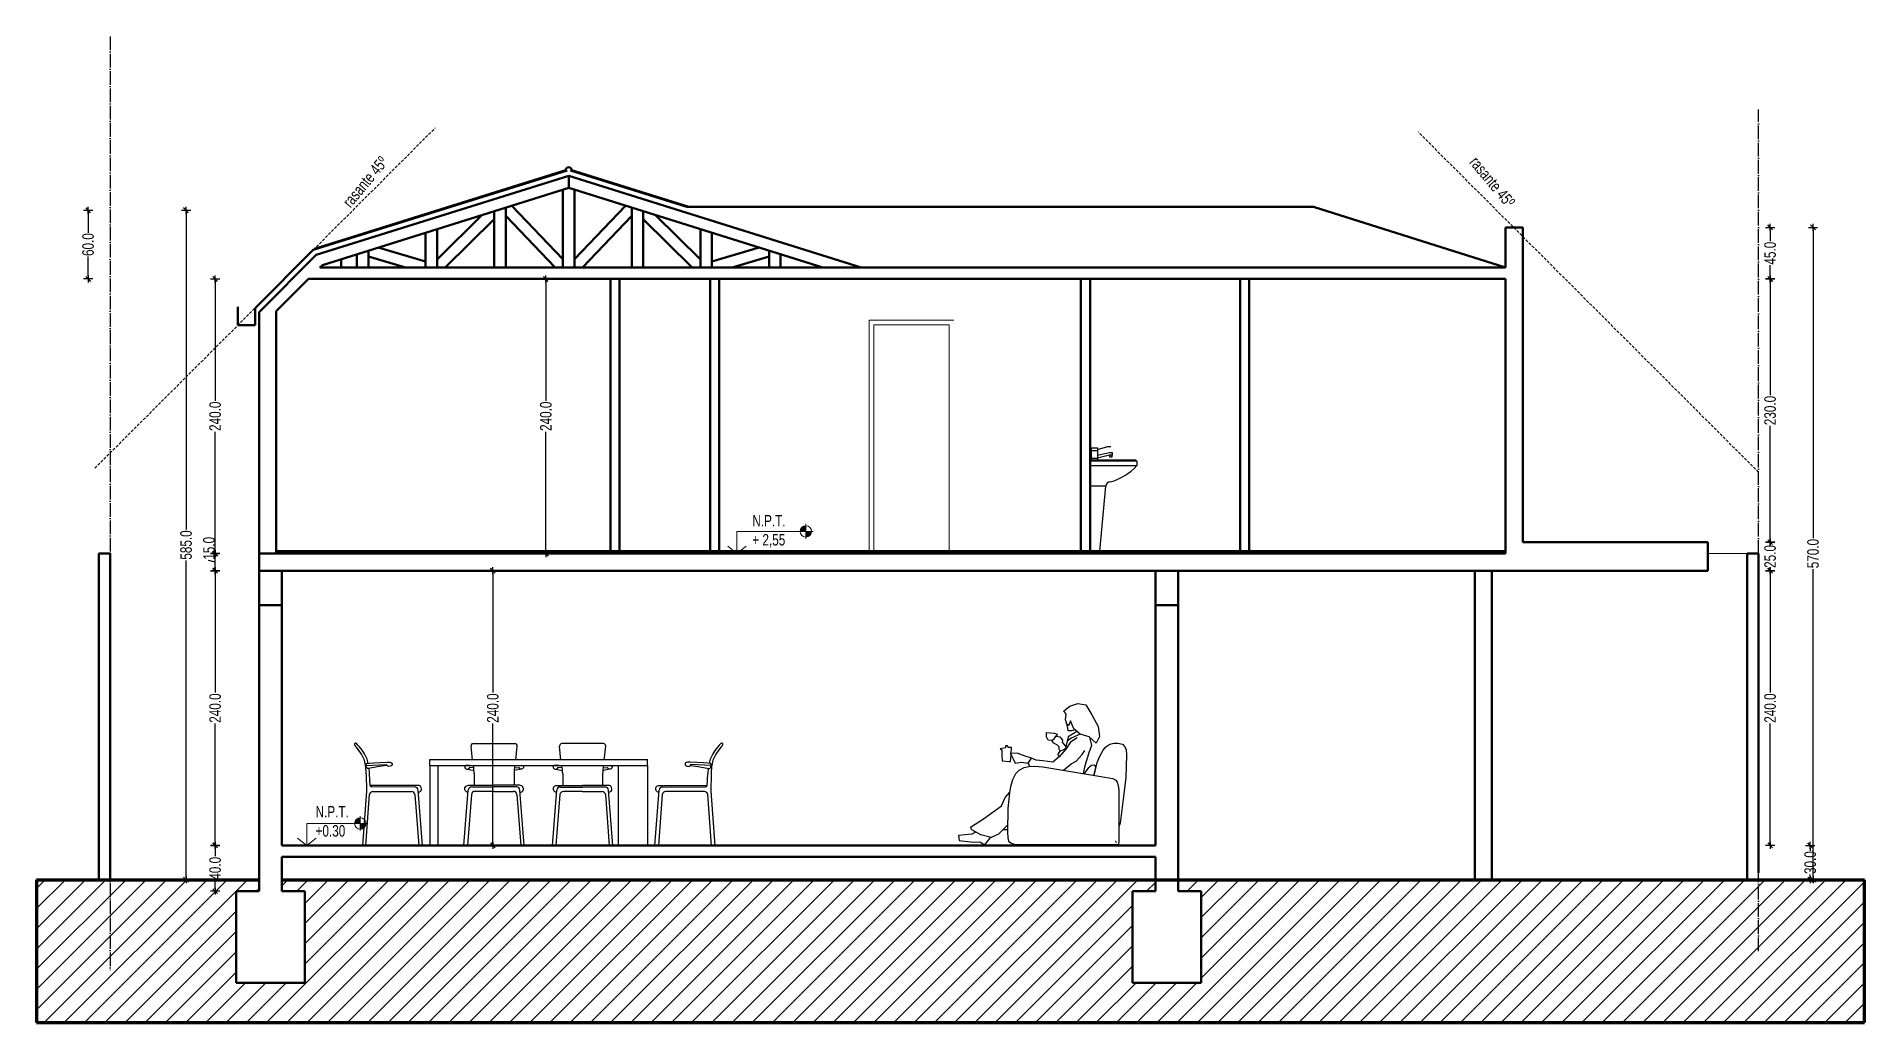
# Model space of a CAD drawing. Header units: centimetres. Extents: x 56177 to 99483, y 493 to 15482.
# Drawn here: x 70326 to 71923, y 5025 to 5886 of the extents above; entities that cross this region are included whole.
import ezdxf

# ---------------------------------------------------------------- set-up
doc = ezdxf.new("R2010")
doc.units = ezdxf.units.CM
doc.header["$MEASUREMENT"] = 0
doc.linetypes.add('ACAD_ISO04W100', pattern=[30, 24, -3, 0, -3])
doc.linetypes.add('HIDDEN', pattern=[0.375, 0.25, -0.125])
for name, color, linetype, lineweight in [('0.1', 253, 'Continuous', 13), ('0.1 COTAS', 52, 'Continuous', 13), ('0.15 PROYECCIONES', 6, 'HIDDEN', 15), ('0.15 TEXTOS', 212, 'Continuous', 20), ('0.5 MUROS', 1, 'Continuous', 50), ('0.8 TERRENO', 5, 'Continuous', 80)]:
    doc.layers.add(name, color=color, linetype=linetype, lineweight=lineweight)
doc.layers.add('0.10 EJES', color=120, linetype='ACAD_ISO04W100')
doc.layers.add('010_BLOQUES', color=250, linetype='Continuous')
doc.layers.add('0.12 MOBILIARIO BLOQUES', color=251, linetype='Continuous', lineweight=13, true_color=0x616161)
doc.layers.add('COLOR_ NARANJO', color=2, linetype='Continuous', true_color=0xffff14)
doc.styles.add('NICOLAS 2', font='swisscl.ttf')
doc.dimstyles.new('NICO CMS PEQUEÑAS', dxfattribs={"dimtxt": 10, "dimasz": 2, "dimexe": 0.18, "dimexo": 0.0625, "dimgap": 0.09, "dimtad": 0, "dimdec": 1, "dimzin": 0, "dimdsep": 46, "dimtxsty": 'NICOLAS 2', "dimblk": 'CRUZ2', "dimcen": 0.09, "dimse1": 1, "dimse2": 1, "dimclrd": 256, "dimclrt": 2, "dimadec": 0, "dimazin": 0, "dimtfac": 1, "dimtdec": 1, "dimtofl": 0, "dimtmove": 1, "dimatfit": 2, "dimldrblk": 'CRUZ2', "dimfxl": 1, "dimtolj": 1, "dimtzin": 0, "dimarcsym": 0})

msp = doc.modelspace()

# ---------------------------------------------------------------- texts
at = {"layer": '0.15 TEXTOS', "char_height": 10, "width": 489.6147, "style": 'NICOLAS 2'}
for insert, attachment_point, rotation in [((70625.76, 5782.54), 3, 50.27618), ((71584.74, 5782.54), 1, 309.72382)]:
    msp.add_mtext('rasante 45º', dxfattribs=dict(at, insert=insert, attachment_point=attachment_point, rotation=rotation))
at = {"layer": '0.15 TEXTOS', "char_height": 10, "width": 489.6147, "attachment_point": 1, "style": 'NICOLAS 2'}
for s, insert in [('N.P.T. \\P+ 2,55', (70951.15, 5468.25)), ('N.P.T. \\P+0.30', (70569.61, 5213.91))]:
    msp.add_mtext(s, dxfattribs=dict(at, insert=insert))

# ---------------------------------------------------------------- blocks, each defined once
blk = doc.blocks.new('CRUZ2')
at = {"layer": 'COLOR_ NARANJO', "color": 8}
for p, q in [((-1.5, 0), (1.5, 0)), ((0, 2), (0, -2))]:
    blk.add_line(p, q, dxfattribs=at)
at = {"layer": 'COLOR_ NARANJO', "color": 4}
blk.add_lwpolyline([(-1.06, -1.06), (0, 0), (1.06, 1.06)], dxfattribs=at)
blk = doc.blocks.new('*D226')
at = {"layer": '0.1 COTAS', "lineweight": -2, "transparency": 16777216}
for p, q in [((70481.9, 5177.5), (70481.9, 5170)), ((70481.9, 5141.5), (70481.9, 5149))]:
    blk.add_line(p, q, dxfattribs=at)
at = {"layer": 'Defpoints', "color": 0, "transparency": 16777216}
for p in [(70481.9, 5179.5), (70535.3, 5179.5), (70520.3, 5139.5)]:
    blk.add_point(p, dxfattribs=at)
at = {"layer": '0.1 COTAS', "lineweight": -2, "transparency": 16777216, "xscale": 2, "yscale": 2, "zscale": 2}
for p, rotation in [((70481.9, 5179.5), 90), ((70481.9, 5139.5), 270)]:
    blk.add_blockref('CRUZ2', p, dxfattribs=dict(at, rotation=rotation))
at = {"layer": '0.1 COTAS', "color": 2, "transparency": 16777216, "insert": (70481.9, 5159.5), "char_height": 10, "attachment_point": 5, "rotation": 90, "style": 'NICOLAS 2'}
blk.add_mtext('\\A1;40.0', dxfattribs=at)
blk = doc.blocks.new('*D227')
at = {"layer": '0.1 COTAS', "lineweight": -2, "transparency": 16777216}
for p, q in [((70481.9, 5417.5), (70481.9, 5313)), ((70481.9, 5181.5), (70481.9, 5286))]:
    blk.add_line(p, q, dxfattribs=at)
at = {"layer": 'Defpoints', "color": 0, "transparency": 16777216}
for p in [(70481.9, 5419.5), (70535.3, 5419.5), (70535.3, 5179.5)]:
    blk.add_point(p, dxfattribs=at)
at = {"layer": '0.1 COTAS', "lineweight": -2, "transparency": 16777216, "xscale": 2, "yscale": 2, "zscale": 2}
for p, rotation in [((70481.9, 5419.5), 90), ((70481.9, 5179.5), 270)]:
    blk.add_blockref('CRUZ2', p, dxfattribs=dict(at, rotation=rotation))
at = {"layer": '0.1 COTAS', "color": 2, "transparency": 16777216, "insert": (70481.9, 5299.5), "char_height": 10, "attachment_point": 5, "rotation": 90, "style": 'NICOLAS 2'}
blk.add_mtext('\\A1;240.0', dxfattribs=at)
blk = doc.blocks.new('*D228')
at = {"layer": '0.1 COTAS', "lineweight": -2, "transparency": 16777216}
for p, q in [((70481.9, 5421.5), (70481.9, 5432.5)), ((70476.5, 5428.6), (70476.5, 5428.8)), ((70481.9, 5427), (70476.5, 5428.6))]:
    blk.add_line(p, q, dxfattribs=at)
at = {"layer": 'Defpoints', "color": 0, "transparency": 16777216}
for p in [(70481.9, 5434.5), (70520.3, 5434.5), (70535.3, 5419.5)]:
    blk.add_point(p, dxfattribs=at)
at = {"layer": '0.1 COTAS', "lineweight": -2, "transparency": 16777216, "xscale": 2, "yscale": 2, "zscale": 2}
for p, rotation in [((70481.9, 5434.5), 90), ((70481.9, 5419.5), 270)]:
    blk.add_blockref('CRUZ2', p, dxfattribs=dict(at, rotation=rotation))
at = {"layer": '0.1 COTAS', "color": 2, "transparency": 16777216, "insert": (70476.5, 5439.1), "char_height": 10, "attachment_point": 5, "rotation": 90, "style": 'NICOLAS 2'}
blk.add_mtext('\\A1;15.0', dxfattribs=at)
blk = doc.blocks.new('*D229')
at = {"layer": '0.1 COTAS', "lineweight": -2, "transparency": 16777216}
for p, q in [((70481.9, 5672.5), (70481.9, 5568)), ((70481.9, 5436.5), (70481.9, 5541))]:
    blk.add_line(p, q, dxfattribs=at)
at = {"layer": 'Defpoints', "color": 0, "transparency": 16777216}
for p in [(70481.9, 5674.5), (70646.3, 5674.5), (70520.3, 5434.5)]:
    blk.add_point(p, dxfattribs=at)
at = {"layer": '0.1 COTAS', "lineweight": -2, "transparency": 16777216, "xscale": 2, "yscale": 2, "zscale": 2}
for p, rotation in [((70481.9, 5674.5), 90), ((70481.9, 5434.5), 270)]:
    blk.add_blockref('CRUZ2', p, dxfattribs=dict(at, rotation=rotation))
at = {"layer": '0.1 COTAS', "color": 2, "transparency": 16777216, "insert": (70481.9, 5554.5), "char_height": 10, "attachment_point": 5, "rotation": 90, "style": 'NICOLAS 2'}
blk.add_mtext('\\A1;240.0', dxfattribs=at)
blk = doc.blocks.new('*D230')
at = {"layer": '0.1 COTAS', "lineweight": -2, "transparency": 16777216}
for p, q in [((70370.9, 5732.5), (70370.9, 5714.9)), ((70370.9, 5676.5), (70370.9, 5694.1))]:
    blk.add_line(p, q, dxfattribs=at)
at = {"layer": 'Defpoints', "color": 0, "transparency": 16777216}
for p in [(70370.9, 5734.5), (70520.3, 5734.5), (70646.3, 5674.5)]:
    blk.add_point(p, dxfattribs=at)
at = {"layer": '0.1 COTAS', "lineweight": -2, "transparency": 16777216, "xscale": 2, "yscale": 2, "zscale": 2}
for p, rotation in [((70370.9, 5734.5), 90), ((70370.9, 5674.5), 270)]:
    blk.add_blockref('CRUZ2', p, dxfattribs=dict(at, rotation=rotation))
at = {"layer": '0.1 COTAS', "color": 2, "transparency": 16777216, "insert": (70370.9, 5704.5), "char_height": 10, "attachment_point": 5, "rotation": 90, "style": 'NICOLAS 2'}
blk.add_mtext('\\A1;60.0', dxfattribs=at)
blk = doc.blocks.new('*D231')
at = {"layer": '0.1 COTAS', "lineweight": -2, "transparency": 16777216}
for p, q in [((70456.5, 5732.5), (70456.5, 5455.5)), ((70456.5, 5151.5), (70456.5, 5428.5))]:
    blk.add_line(p, q, dxfattribs=at)
at = {"layer": 'Defpoints', "color": 0, "transparency": 16777216}
for p in [(70631.3, 5734.5), (70456.5, 5149.5), (70520.3, 5149.5)]:
    blk.add_point(p, dxfattribs=at)
at = {"layer": '0.1 COTAS', "lineweight": -2, "transparency": 16777216, "xscale": 2, "yscale": 2, "zscale": 2}
for p, rotation in [((70456.5, 5734.5), 90), ((70456.5, 5149.5), 270)]:
    blk.add_blockref('CRUZ2', p, dxfattribs=dict(at, rotation=rotation))
at = {"layer": '0.1 COTAS', "color": 2, "transparency": 16777216, "insert": (70456.5, 5442), "char_height": 10, "attachment_point": 5, "rotation": 90, "style": 'NICOLAS 2'}
blk.add_mtext('\\A1;585.0', dxfattribs=at)
blk = doc.blocks.new('*D232')
at = {"layer": '0.1 COTAS', "lineweight": -2, "transparency": 16777216}
for p, q in [((71875.3, 5177.5), (71875.3, 5174.9)), ((71875.3, 5151.5), (71875.3, 5154.1))]:
    blk.add_line(p, q, dxfattribs=at)
at = {"layer": 'Defpoints', "color": 0, "transparency": 16777216}
for p in [(71323.3, 5179.5), (71875.3, 5179.5), (71597.3, 5149.5)]:
    blk.add_point(p, dxfattribs=at)
at = {"layer": '0.1 COTAS', "lineweight": -2, "transparency": 16777216, "xscale": 2, "yscale": 2, "zscale": 2}
for p, rotation in [((71875.3, 5179.5), 90), ((71875.3, 5149.5), 270)]:
    blk.add_blockref('CRUZ2', p, dxfattribs=dict(at, rotation=rotation))
at = {"layer": '0.1 COTAS', "color": 2, "transparency": 16777216, "insert": (71875.3, 5164.5), "char_height": 10, "attachment_point": 5, "rotation": 90, "style": 'NICOLAS 2'}
blk.add_mtext('\\A1;30.0', dxfattribs=at)
blk = doc.blocks.new('*D233')
at = {"layer": '0.1 COTAS', "lineweight": -2, "transparency": 16777216}
for p, q in [((71840.3, 5417.5), (71840.3, 5313)), ((71840.3, 5181.5), (71840.3, 5286))]:
    blk.add_line(p, q, dxfattribs=at)
at = {"layer": 'Defpoints', "color": 0, "transparency": 16777216}
for p in [(71562.3, 5419.5), (71840.3, 5419.5), (71323.3, 5179.5)]:
    blk.add_point(p, dxfattribs=at)
at = {"layer": '0.1 COTAS', "lineweight": -2, "transparency": 16777216, "xscale": 2, "yscale": 2, "zscale": 2}
for p, rotation in [((71840.3, 5419.5), 90), ((71840.3, 5179.5), 270)]:
    blk.add_blockref('CRUZ2', p, dxfattribs=dict(at, rotation=rotation))
at = {"layer": '0.1 COTAS', "color": 2, "transparency": 16777216, "insert": (71840.3, 5299.5), "char_height": 10, "attachment_point": 5, "rotation": 90, "style": 'NICOLAS 2'}
blk.add_mtext('\\A1;240.0', dxfattribs=at)
blk = doc.blocks.new('*D234')
at = {"layer": '0.1 COTAS', "lineweight": -2, "transparency": 16777216}
for p, q in [((71840.3, 5442.5), (71840.3, 5442.4)), ((71840.3, 5421.5), (71840.3, 5421.6))]:
    blk.add_line(p, q, dxfattribs=at)
at = {"layer": 'Defpoints', "color": 0, "transparency": 16777216}
for p in [(71771, 5444.5), (71840.3, 5444.5), (71562.3, 5419.5)]:
    blk.add_point(p, dxfattribs=at)
at = {"layer": '0.1 COTAS', "lineweight": -2, "transparency": 16777216, "xscale": 2, "yscale": 2, "zscale": 2}
for p, rotation in [((71840.3, 5444.5), 90), ((71840.3, 5419.5), 270)]:
    blk.add_blockref('CRUZ2', p, dxfattribs=dict(at, rotation=rotation))
at = {"layer": '0.1 COTAS', "color": 2, "transparency": 16777216, "insert": (71840.3, 5432), "char_height": 10, "attachment_point": 5, "rotation": 90, "style": 'NICOLAS 2'}
blk.add_mtext('\\A1;25.0', dxfattribs=at)
blk = doc.blocks.new('*D235')
at = {"layer": '0.1 COTAS', "lineweight": -2, "transparency": 16777216}
for p, q in [((71840.3, 5672.5), (71840.3, 5573)), ((71840.3, 5446.5), (71840.3, 5546))]:
    blk.add_line(p, q, dxfattribs=at)
at = {"layer": 'Defpoints', "color": 0, "transparency": 16777216}
for p in [(71624.3, 5674.5), (71840.3, 5674.5), (71771, 5444.5)]:
    blk.add_point(p, dxfattribs=at)
at = {"layer": '0.1 COTAS', "lineweight": -2, "transparency": 16777216, "xscale": 2, "yscale": 2, "zscale": 2}
for p, rotation in [((71840.3, 5674.5), 90), ((71840.3, 5444.5), 270)]:
    blk.add_blockref('CRUZ2', p, dxfattribs=dict(at, rotation=rotation))
at = {"layer": '0.1 COTAS', "color": 2, "transparency": 16777216, "insert": (71840.3, 5559.5), "char_height": 10, "attachment_point": 5, "rotation": 90, "style": 'NICOLAS 2'}
blk.add_mtext('\\A1;230.0', dxfattribs=at)
blk = doc.blocks.new('*D236')
at = {"layer": '0.1 COTAS', "lineweight": -2, "transparency": 16777216}
for p, q in [((71840.3, 5717.5), (71840.3, 5707.5)), ((71840.3, 5676.5), (71840.3, 5686.5))]:
    blk.add_line(p, q, dxfattribs=at)
at = {"layer": 'Defpoints', "color": 0, "transparency": 16777216}
for p in [(71624.3, 5719.5), (71840.3, 5719.5), (71624.3, 5674.5)]:
    blk.add_point(p, dxfattribs=at)
at = {"layer": '0.1 COTAS', "lineweight": -2, "transparency": 16777216, "xscale": 2, "yscale": 2, "zscale": 2}
for p, rotation in [((71840.3, 5719.5), 90), ((71840.3, 5674.5), 270)]:
    blk.add_blockref('CRUZ2', p, dxfattribs=dict(at, rotation=rotation))
at = {"layer": '0.1 COTAS', "color": 2, "transparency": 16777216, "insert": (71840.3, 5697), "char_height": 10, "attachment_point": 5, "rotation": 90, "style": 'NICOLAS 2'}
blk.add_mtext('\\A1;45.0', dxfattribs=at)
blk = doc.blocks.new('*D237')
at = {"layer": '0.1 COTAS', "lineweight": -2, "transparency": 16777216}
for p, q in [((71877.8, 5717.5), (71877.8, 5448)), ((71877.8, 5151.5), (71877.8, 5421))]:
    blk.add_line(p, q, dxfattribs=at)
at = {"layer": 'Defpoints', "color": 0, "transparency": 16777216}
for p in [(71639.3, 5719.5), (71877.8, 5719.5), (71820.3, 5149.5)]:
    blk.add_point(p, dxfattribs=at)
at = {"layer": '0.1 COTAS', "lineweight": -2, "transparency": 16777216, "xscale": 2, "yscale": 2, "zscale": 2}
for p, rotation in [((71877.8, 5719.5), 90), ((71877.8, 5149.5), 270)]:
    blk.add_blockref('CRUZ2', p, dxfattribs=dict(at, rotation=rotation))
at = {"layer": '0.1 COTAS', "color": 2, "transparency": 16777216, "insert": (71877.8, 5434.5), "char_height": 10, "attachment_point": 5, "rotation": 90, "style": 'NICOLAS 2'}
blk.add_mtext('\\A1;570.0', dxfattribs=at)
blk = doc.blocks.new('*D238')
at = {"layer": '0.1 COTAS', "lineweight": -2, "transparency": 16777216}
for p, q in [((70724.5, 5417.5), (70724.5, 5313)), ((70724.5, 5181.5), (70724.5, 5286))]:
    blk.add_line(p, q, dxfattribs=at)
at = {"layer": 'Defpoints', "color": 0, "transparency": 16777216}
for p in [(70561.9, 5419.5), (70724.5, 5419.5), (70561.9, 5179.5)]:
    blk.add_point(p, dxfattribs=at)
at = {"layer": '0.1 COTAS', "lineweight": -2, "transparency": 16777216, "xscale": 2, "yscale": 2, "zscale": 2}
for p, rotation in [((70724.5, 5419.5), 90), ((70724.5, 5179.5), 270)]:
    blk.add_blockref('CRUZ2', p, dxfattribs=dict(at, rotation=rotation))
at = {"layer": '0.1 COTAS', "color": 2, "transparency": 16777216, "insert": (70724.5, 5299.5), "char_height": 10, "attachment_point": 5, "rotation": 90, "style": 'NICOLAS 2'}
blk.add_mtext('\\A1;240.0', dxfattribs=at)
blk = doc.blocks.new('*D239')
at = {"layer": '0.1 COTAS', "lineweight": -2, "transparency": 16777216}
for p, q in [((70770.8, 5672.5), (70770.8, 5568)), ((70770.8, 5436.5), (70770.8, 5541))]:
    blk.add_line(p, q, dxfattribs=at)
at = {"layer": 'Defpoints', "color": 0, "transparency": 16777216}
for p in [(70770.8, 5674.5), (70770.8, 5674.5), (70770.8, 5434.5)]:
    blk.add_point(p, dxfattribs=at)
at = {"layer": '0.1 COTAS', "lineweight": -2, "transparency": 16777216, "xscale": 2, "yscale": 2, "zscale": 2}
for p, rotation in [((70770.8, 5674.5), 90), ((70770.8, 5434.5), 270)]:
    blk.add_blockref('CRUZ2', p, dxfattribs=dict(at, rotation=rotation))
at = {"layer": '0.1 COTAS', "color": 2, "transparency": 16777216, "insert": (70770.8, 5554.5), "char_height": 10, "attachment_point": 5, "rotation": 90, "style": 'NICOLAS 2'}
blk.add_mtext('\\A1;240.0', dxfattribs=at)
blk = doc.blocks.new('A$C5BFF514F')
at = {"layer": '010_BLOQUES'}
for p, q in [((-6.568, -0.604), (-6.516, -0.604)), ((-6.568, -0.694), (-6.568, -0.604)), ((-6.516, -0.63), (-6.568, -0.63)), ((-6.516, -0.617), (-6.426, -0.591)), ((-6.516, -0.604), (-6.516, -0.694)), ((-6.426, -0.591), (-6.4, -0.591)), ((-6.581, -0.707), (-6.186, -0.707)), ((-6.581, -1.507), (-6.581, -0.707)), ((-6.173, -0.72), (-6.581, -0.72)), ((-6.173, -0.759), (-6.581, -0.759)), ((-6.568, -0.694), (-6.516, -0.694)), ((-6.568, -0.707), (-6.568, -0.694)), ((-6.516, -0.668), (-6.413, -0.643)), ((-6.413, -0.668), (-6.516, -0.694)), ((-6.516, -0.694), (-6.516, -0.707)), ((-6.413, -0.643), (-6.387, -0.643)), ((-6.387, -0.668), (-6.413, -0.668)), ((-6.413, -0.668), (-6.413, -0.681)), ((-6.413, -0.681), (-6.387, -0.681)), ((-6.387, -0.643), (-6.387, -0.668)), ((-6.387, -0.681), (-6.387, -0.668)), ((-6.186, -0.707), (-6.173, -0.72)), ((-6.173, -0.72), (-6.173, -0.759)), ((-6.444, -0.939), (-6.581, -0.939)), ((-6.496, -1.507), (-6.444, -0.939)), ((-6.581, -1.507), (-6.496, -1.507))]:
    blk.add_line(p, q, dxfattribs=at)
for centre, radius, start, end in [((-6.532, -0.432), 0.485, 285.1328, 317.7263), ((-6.406, -0.939), 0.0387, 90, 180)]:
    blk.add_arc(centre, radius, start, end, dxfattribs=at)
blk = doc.blocks.new('LATO')
at = {"linetype": 'Continuous', "flags": 128}
for points in [[(25.8, 61), (28.3, 72.4), (30.5, 78), (33.5, 83.2), (35.9, 86.2), (39.4, 88.4), (42.8, 89.4), (46.3, 89.4), (50.5, 88.5), (52.3, 86.5), (53.5, 83.7), (54, 78.8), (53.3, 59.2), (51.2, 42.6), (48.5, 19.4), (47.3, 16.2)], [(25.3, 61.1), (27, 67.7), (26.8, 69.1), (25.6, 70.1), (23.3, 69.7), (20.4, 67.6), (18.3, 64.7), (16.9, 62.5)], [(45, 3.4), (44.3, 3.4), (44.3, 2.9), (44.3, 2.9), (44.2, 2.7)], [(45.1, 2.7), (45.1, 2.7), (45, 2.5)]]:
    blk.add_lwpolyline(points, dxfattribs=at)
blk.add_lwpolyline([(45.3, 0.5), (-29.9, 0.5), (-38.8, 0.6), (-44, 0.8), (-46.4, 1.5), (-48, 2.5), (-48.9, 3.8), (-49.4, 6.7), (-49.6, 11.4), (-49.4, 32.2), (-48, 45.8), (-47, 51.5), (-45.4, 57.5), (-42.7, 62.7), (-39.8, 65.6), (-35.5, 67.9), (-31.4, 68.9), (-26.6, 69.1), (-19.3, 68.6), (42.1, 58.3), (44.6, 57), (45.8, 55.3), (46.6, 52.3), (47.3, 48.3), (47.3, 2.5), (47, 1.3), (46.3, 0.6)], close=True, dxfattribs=at)
blk = doc.blocks.new('5-canapé-profil')
at = {"linetype": 'Continuous'}
blk.add_blockref('LATO', (-54.3, -0.5), dxfattribs=at)

# ---------------------------------------------------------------- dimensions: what is measured, and where the dimension line sits
at = {"layer": '0.1 COTAS'}
for base, p1, p2, picture, middle in [((70370.89, 5734.49), (70646.25, 5674.49), (70520.25, 5734.49), '*D230', (70370.89, 5704.49)), ((70456.45, 5149.49), (70631.25, 5734.49), (70520.25, 5149.49), '*D231', (70456.45, 5441.99)), ((71840.34, 5719.49), (71624.25, 5674.49), (71624.25, 5719.49), '*D236', (71840.34, 5696.99)), ((71877.83, 5719.49), (71820.25, 5149.49), (71639.25, 5719.49), '*D237', (71877.83, 5434.49)), ((70481.89, 5674.49), (70520.25, 5434.49), (70646.25, 5674.49), '*D229', (70481.89, 5554.49)), ((70770.79, 5674.49), (70770.79, 5434.49), (70770.79, 5674.49), '*D239', (70770.79, 5554.49)), ((71840.34, 5674.49), (71770.97, 5444.49), (71624.25, 5674.49), '*D235', (71840.34, 5559.49)), ((70481.89, 5434.49), (70535.25, 5419.49), (70520.25, 5434.49), '*D228', (70476.45, 5428.89)), ((71840.34, 5444.49), (71562.25, 5419.49), (71770.97, 5444.49), '*D234', (71840.34, 5431.99)), ((70481.89, 5419.49), (70535.25, 5179.49), (70535.25, 5419.49), '*D227', (70481.89, 5299.49)), ((70724.54, 5419.49), (70561.89, 5179.49), (70561.89, 5419.49), '*D238', (70724.54, 5299.49)), ((71840.34, 5419.49), (71323.25, 5179.49), (71562.25, 5419.49), '*D233', (71840.34, 5299.49)), ((70481.89, 5179.49), (70520.25, 5139.49), (70535.25, 5179.49), '*D226', (70481.89, 5159.49)), ((71875.34, 5179.49), (71597.25, 5149.49), (71323.25, 5179.49), '*D232', (71875.34, 5164.49))]:
    dim = msp.add_linear_dim(base=base, p1=p1, p2=p2, angle=90, dimstyle='NICO CMS PEQUEÑAS', dxfattribs=at)
    dim.commit()
    dim.dimension.update_dxf_attribs({"geometry": picture, "text_midpoint": middle})

# ---------------------------------------------------------------- hatches: boundary and pattern name
at = {"layer": '0.1'}
h = msp.add_hatch(dxfattribs=at)
h.set_pattern_fill('ANSI31', color=256, scale=100, style=0)
h.set_pattern_definition([(45, (2127.633, -4e-12), (-8.8388348, 8.8388348), [])])
h.paths.add_polyline_path([(70540.25, 5149.49), (70540.25, 5139.49), (70560.25, 5139.49), (70560.25, 5059.49), (70500.25, 5059.49), (70500.25, 5139.49), (70520.25, 5139.49), (70520.25, 5149.49), (70325.87, 5149.49), (70325.87, 5024.8), (71922.69, 5024.8), (71922.69, 5149.49), (71323.25, 5149.49), (71323.25, 5139.49), (71343.25, 5139.49), (71343.25, 5059.49), (71283.25, 5059.49), (71283.25, 5139.49), (71303.25, 5139.49), (71303.25, 5149.49)])
h.paths.add_polyline_path([(70492.45, 5146.07), (70492.45, 5173.01), (70471.36, 5173.01), (70471.36, 5146.07)], flags=9)
at = {"layer": '0.15 TEXTOS'}
h = msp.add_hatch(color=256, dxfattribs=at)
h.paths.add_polyline_path([(70997.93, 5453.89), (70992.93, 5453.89, -0.4142136), (70997.93, 5458.89)])
h.paths.add_polyline_path([(70997.93, 5448.89), (70997.93, 5453.89), (71002.93, 5453.89, -0.4142136)])
h = msp.add_hatch(color=256, dxfattribs=at)
h.paths.add_polyline_path([(70608.67, 5198.66), (70603.67, 5198.66, -0.4142136), (70608.67, 5203.66)])
h.paths.add_polyline_path([(70608.67, 5193.66), (70608.67, 5198.66), (70613.67, 5198.66, -0.4142136)])

# ---------------------------------------------------------------- linework, layer by layer
for p, q in [((70669.49, 5249.43), (70669.49, 5254.43)), ((70669.49, 5254.43), (70859.49, 5254.43)), ((70706.65, 5253.93), (70705.44, 5266.3)), ((70707.43, 5268.5), (70743.72, 5268.5)), ((70744.5, 5253.93), (70745.71, 5266.3)), ((70784, 5253.87), (70782.79, 5266.25)), ((70821.07, 5268.44), (70784.78, 5268.44)), ((70821.85, 5253.87), (70823.06, 5266.25)), ((70859.49, 5249.43), (70859.49, 5254.43)), ((70613.82, 5249.43), (70631.42, 5250.14)), ((70613.82, 5242.09), (70613.97, 5226.98)), ((70617.41, 5231.97), (70616.82, 5242.12)), ((70631.42, 5250.14), (70632.03, 5249.31)), ((70669.49, 5249.43), (70859.49, 5249.43)), ((70669.49, 5249.43), (70669.49, 5179.43)), ((70676.49, 5249.43), (70676.49, 5179.43)), ((70699.92, 5248.46), (70699.86, 5247.78)), ((70699.86, 5247.78), (70700.17, 5246.96)), ((70700.19, 5248.93), (70699.92, 5248.46)), ((70700.17, 5246.96), (70700.78, 5246.44)), ((70700.93, 5249.42), (70700.19, 5248.93)), ((70700.78, 5246.44), (70701.59, 5246.17)), ((70701.85, 5249.62), (70700.93, 5249.42)), ((70701.59, 5246.17), (70701.64, 5246.07)), ((70701.64, 5246.07), (70702.38, 5246.11)), ((70707.09, 5249.03), (70701.85, 5249.62)), ((70702.04, 5246.12), (70706.98, 5245.11)), ((70702.38, 5246.11), (70702.75, 5246.2)), ((70702.75, 5246.2), (70703.09, 5246.54)), ((70703.09, 5246.54), (70703.4, 5246.81)), ((70704.01, 5247.64), (70703.4, 5246.81)), ((70707.8, 5247.37), (70704.01, 5247.64)), ((70706.98, 5245.11), (70708.02, 5244.93)), ((70707.59, 5249), (70707.09, 5249.03)), ((70708.13, 5242.25), (70708.13, 5232.03)), ((70743.03, 5242.25), (70743.03, 5232.03)), ((70749.12, 5246.12), (70743.13, 5244.89)), ((70743.35, 5247.37), (70747.15, 5247.64)), ((70743.56, 5248.98), (70749.3, 5249.62)), ((70747.15, 5247.64), (70747.76, 5246.81)), ((70748.07, 5246.54), (70747.76, 5246.81)), ((70748.4, 5246.2), (70748.07, 5246.54)), ((70748.77, 5246.11), (70748.4, 5246.2)), ((70749.52, 5246.07), (70748.77, 5246.11)), ((70749.3, 5249.62), (70750.23, 5249.42)), ((70749.57, 5246.17), (70749.52, 5246.07)), ((70750.38, 5246.44), (70749.57, 5246.17)), ((70750.23, 5249.42), (70750.96, 5248.93)), ((70750.99, 5246.96), (70750.38, 5246.44)), ((70750.96, 5248.93), (70751.24, 5248.46)), ((70751.29, 5247.78), (70750.99, 5246.96)), ((70751.24, 5248.46), (70751.29, 5247.78)), ((70777.26, 5248.4), (70777.21, 5247.72)), ((70777.21, 5247.72), (70777.52, 5246.9)), ((70777.54, 5248.87), (70777.26, 5248.4)), ((70777.52, 5246.9), (70778.13, 5246.38)), ((70778.27, 5249.36), (70777.54, 5248.87)), ((70778.13, 5246.38), (70778.93, 5246.11)), ((70779.2, 5249.56), (70778.27, 5249.36)), ((70778.93, 5246.11), (70778.98, 5246.01)), ((70778.98, 5246.01), (70779.73, 5246.06)), ((70784.94, 5248.92), (70779.2, 5249.56)), ((70779.39, 5246.06), (70785.37, 5244.83)), ((70779.73, 5246.06), (70780.1, 5246.14)), ((70780.1, 5246.14), (70780.44, 5246.48)), ((70780.44, 5246.48), (70780.75, 5246.75)), ((70781.36, 5247.59), (70780.75, 5246.75)), ((70785.15, 5247.31), (70781.36, 5247.59)), ((70785.48, 5242.19), (70785.48, 5231.97)), ((70820.37, 5242.19), (70820.37, 5231.97)), ((70821.53, 5245.05), (70820.48, 5244.87)), ((70820.7, 5247.31), (70824.49, 5247.59)), ((70820.91, 5248.95), (70821.41, 5248.98)), ((70821.41, 5248.98), (70826.65, 5249.56)), ((70826.46, 5246.06), (70821.53, 5245.05)), ((70824.49, 5247.59), (70825.1, 5246.75)), ((70825.41, 5246.48), (70825.1, 5246.75)), ((70825.75, 5246.14), (70825.41, 5246.48)), ((70826.12, 5246.06), (70825.75, 5246.14)), ((70826.87, 5246.01), (70826.12, 5246.06)), ((70826.65, 5249.56), (70827.58, 5249.36)), ((70826.92, 5246.11), (70826.87, 5246.01)), ((70827.72, 5246.38), (70826.92, 5246.11)), ((70827.58, 5249.36), (70828.31, 5248.87)), ((70828.33, 5246.9), (70827.72, 5246.38)), ((70828.31, 5248.87), (70828.59, 5248.4)), ((70828.64, 5247.72), (70828.33, 5246.9)), ((70828.59, 5248.4), (70828.64, 5247.72)), ((70834.06, 5249.43), (70834.06, 5179.43)), ((70859.49, 5249.43), (70859.49, 5179.43)), ((70897.56, 5250.14), (70896.95, 5249.31)), ((70915.16, 5249.43), (70897.56, 5250.14)), ((70911.58, 5231.97), (70912.17, 5242.12)), ((70915.17, 5242.09), (70915.02, 5226.98)), ((70613.97, 5226.98), (70610.53, 5179.43)), ((70613.54, 5179.43), (70616.75, 5223.89)), ((70656.18, 5230.5), (70618.9, 5230.55)), ((70619.74, 5226.67), (70653.47, 5226.67)), ((70656.46, 5223.9), (70659.9, 5179.43)), ((70662.91, 5179.43), (70659.17, 5227.74)), ((70699.27, 5179.49), (70703.01, 5227.79)), ((70705.72, 5223.96), (70702.28, 5179.49)), ((70706, 5230.56), (70725.58, 5230.59)), ((70725.58, 5226.73), (70708.72, 5226.73)), ((70745.16, 5230.56), (70725.58, 5230.59)), ((70725.58, 5226.73), (70742.44, 5226.73)), ((70745.43, 5223.96), (70748.87, 5179.49)), ((70751.88, 5179.49), (70748.14, 5227.79)), ((70776.62, 5179.43), (70780.36, 5227.74)), ((70783.07, 5223.9), (70779.63, 5179.43)), ((70783.35, 5230.5), (70802.93, 5230.53)), ((70802.93, 5226.67), (70786.06, 5226.67)), ((70822.5, 5230.5), (70802.93, 5230.53)), ((70802.93, 5226.67), (70819.79, 5226.67)), ((70822.78, 5223.9), (70826.22, 5179.43)), ((70829.23, 5179.43), (70825.49, 5227.74)), ((70866.07, 5179.43), (70869.81, 5227.74)), ((70872.53, 5223.9), (70869.08, 5179.43)), ((70872.8, 5230.5), (70910.08, 5230.55)), ((70909.24, 5226.67), (70875.52, 5226.67)), ((70915.45, 5179.43), (70912.23, 5223.89)), ((70915.02, 5226.98), (70918.45, 5179.43))]:
    msp.add_line(p, q)
for points in [[(71233.12, 5280.43), (71230.03, 5279.52), (71227.11, 5279.75), (71226.43, 5283.79), (71224.86, 5289.19), (71225.28, 5294.06), (71223.28, 5297.06), (71228.46, 5301.1), (71235.43, 5303.57), (71242.63, 5302.45), (71247.81, 5293.46), (71253.21, 5283.34), (71254.56, 5274.58), (71251.41, 5268.73), (71245.33, 5274.35), (71237.68, 5276.6), (71232.06, 5281.32), (71229.13, 5288.29), (71227.56, 5284.24), (71225.92, 5285.55)], [(71234.98, 5273.45), (71229.13, 5269.86), (71225.08, 5263.56), (71219.23, 5256.82), (71213.61, 5252.32), (71205.06, 5253.45), (71199.21, 5254.12), (71194.93, 5255.7), (71189.53, 5257.49), (71182.56, 5260.19), (71176.48, 5259.74), (71177.61, 5257.94), (71178.96, 5255.25), (71180.76, 5251.43), (71186.38, 5252.32), (71192.23, 5251.43), (71193.21, 5248.48)], [(71220.11, 5261.85), (71219.11, 5263.57), (71219.23, 5265.76), (71217.65, 5267.1), (71214.6, 5268.92), (71213.14, 5270.63), (71212.88, 5271.24), (71209.6, 5271.48), (71208.14, 5274.4), (71208.14, 5278.3), (71215.21, 5277.69), (71217.4, 5276.72), (71216.91, 5274.89), (71219.72, 5274.4), (71222.03, 5271.6), (71221.79, 5269.65), (71224.23, 5266.85), (71224.94, 5265.5)], [(71212.88, 5271.24), (71214.96, 5272.58), (71216.55, 5275.13)], [(71234.72, 5279.08), (71227.11, 5274.35), (71225.31, 5266.71), (71224.63, 5264.46)], [(71237.68, 5276.6), (71229.72, 5273.12), (71226.21, 5270.53)], [(71245.64, 5274.07), (71247.36, 5266.71), (71245.11, 5260.42), (71241.51, 5249.18), (71240.15, 5242.23)], [(71177.3, 5259.8), (71177.66, 5265.07), (71174.71, 5265.07), (71174.11, 5266.65), (71172.22, 5266.65), (71172.3, 5264.77), (71167.7, 5263.86), (71169.13, 5262.88), (71169.2, 5258.21), (71169.28, 5253.31), (71175.62, 5252.85), (71176.82, 5252.95), (71177.21, 5258.58)], [(71192.23, 5251.43), (71193.78, 5254.02), (71194.93, 5255.7)], [(71219.5, 5257.13), (71218.01, 5258.7), (71220.21, 5261.98), (71223.74, 5263.57)], [(71222.36, 5245.19), (71223.06, 5245.36), (71229.58, 5250.75), (71234.08, 5253.22), (71239.26, 5259.07), (71241.73, 5262.44)], [(71223.74, 5263.57), (71224.63, 5264.46)], [(71174.59, 5197.9), (71166.34, 5189.39), (71159.86, 5186.51), (71150.87, 5188.67), (71142.95, 5192.98), (71141.87, 5195.5), (71153.03, 5202.69), (71168.86, 5214.19), (71172.1, 5221.38), (71176.17, 5226.08)], [(71146.43, 5191.14), (71142.9, 5189.22), (71131.16, 5188.26), (71131.79, 5183.82), (71144.21, 5182.25), (71149.93, 5182.57), (71154.38, 5180.03), (71159.46, 5186.61)], [(71174.55, 5193.07), (71170.07, 5193.23)]]:
    msp.add_lwpolyline(points)
for points in [[(70613.82, 5249.43), (70613.81, 5250.6), (70614.03, 5250.92), (70614.5, 5251.07), (70616.83, 5251.31), (70620.51, 5251.53), (70625.83, 5251.83), (70632.11, 5252.1), (70634.46, 5252.11), (70635.39, 5251.92), (70636.12, 5251.43), (70636.4, 5250.96), (70636.45, 5250.28), (70636.15, 5249.46), (70635.54, 5248.94), (70634.73, 5248.67), (70633.79, 5248.57), (70633.05, 5248.61), (70632.68, 5248.7), (70632.34, 5249.04), (70632.03, 5249.31), (70631.34, 5249.35), (70629.61, 5249.14), (70627.42, 5248.78), (70625.47, 5248.45), (70620.62, 5247.61), (70615.77, 5246.76), (70615.24, 5246.7), (70614.92, 5246.72), (70614.64, 5246.91), (70614.1, 5248.22), (70613.93, 5248.85)], [(70915.16, 5249.43), (70915.18, 5250.6), (70914.96, 5250.92), (70914.48, 5251.07), (70912.15, 5251.31), (70908.48, 5251.53), (70903.15, 5251.83), (70896.87, 5252.1), (70894.52, 5252.11), (70893.6, 5251.92), (70892.86, 5251.43), (70892.59, 5250.96), (70892.53, 5250.28), (70892.84, 5249.46), (70893.45, 5248.94), (70894.26, 5248.67), (70895.19, 5248.57), (70895.94, 5248.61), (70896.31, 5248.7), (70896.64, 5249.04), (70896.95, 5249.31), (70897.64, 5249.35), (70899.37, 5249.14), (70901.57, 5248.78), (70903.52, 5248.45), (70908.36, 5247.61), (70913.21, 5246.76), (70913.74, 5246.7), (70914.07, 5246.72), (70914.34, 5246.91), (70914.89, 5248.22), (70915.05, 5248.85)]]:
    msp.add_lwpolyline(points, close=True)
for points in [[(70659.31, 5225.88, 1), (70659.01, 5231.97), (70617.41, 5231.97)], [(70702.87, 5225.94, -1), (70703.17, 5232.03), (70725.58, 5232.03)], [(70748.29, 5225.94, 1), (70747.98, 5232.03), (70725.58, 5232.03)], [(70780.22, 5225.88, -1), (70780.52, 5231.97), (70802.93, 5231.97)], [(70825.63, 5225.88, 1), (70825.33, 5231.97), (70802.93, 5231.97)], [(70869.67, 5225.88, -1), (70869.97, 5231.97), (70911.58, 5231.97)]]:
    msp.add_lwpolyline(points, format="xyb")
for centre, radius, start, end in [((70604.52, 5267.85), 1.05, 38.38987, 227.32904), ((70570.67, 5236.31), 45.22, 22.84444, 43.0745), ((70574.49, 5237.13), 44, 25.56388, 45.47987), ((70560.04, 5241.32), 53.79, 0.82288, 13.49133), ((70605.25, 5251.6), 10, 12.4524, 26.83347), ((70557.65, 5238.92), 59.25, 11.96469, 14.49354), ((70707.43, 5266.5), 2, 90, 185.58387), ((70743.72, 5266.5), 2, 354.41613, 90), ((70784.78, 5266.44), 2, 90, 185.58387), ((70821.07, 5266.44), 2, 354.41613, 90), ((70971.33, 5238.92), 59.25, 165.50646, 168.03531), ((70923.73, 5251.6), 10, 153.16653, 167.5476), ((70954.5, 5237.13), 44, 134.52013, 154.43612), ((70968.95, 5241.32), 53.79, 166.50867, 179.17712), ((70958.32, 5236.31), 45.22, 136.9255, 157.15556), ((70924.47, 5267.85), 1.05, 312.67096, 141.61013), ((70557.65, 5238.92), 59.25, 3.10892, 7.69855), ((70654.35, 5241.38), 53.79, 0.92517, 8.67548), ((70796.81, 5241.38), 53.79, 171.32452, 179.07483), ((70731.7, 5241.32), 53.79, 0.92517, 8.67548), ((70874.15, 5241.32), 53.79, 171.32452, 179.07483), ((70971.33, 5238.92), 59.25, 172.30145, 176.89108), ((70619.74, 5223.67), 3, 90, 175.86469), ((70618.9, 5232.05), 1.5, 183.31267, 269.92447), ((70653.47, 5223.67), 3, 4.42757, 90), ((70656.18, 5227.5), 3, 4.42757, 89.92447), ((70706, 5227.56), 3, 90.07553, 175.57243), ((70708.72, 5223.73), 3, 90, 175.57243), ((70742.44, 5223.73), 3, 4.42757, 90), ((70745.15, 5227.56), 3, 4.42757, 89.92447), ((70783.35, 5227.5), 3, 90.07553, 175.57243), ((70786.06, 5223.67), 3, 90, 175.57243), ((70819.79, 5223.67), 3, 4.42757, 90), ((70822.5, 5227.5), 3, 4.42757, 89.92447), ((70872.81, 5227.5), 3, 90.07553, 175.57243), ((70875.52, 5223.67), 3, 90, 175.57243), ((70909.24, 5223.67), 3, 4.13531, 90), ((70910.08, 5232.05), 1.5, 270.07553, 356.68733)]:
    msp.add_arc(centre, radius, start, end)
at = {"layer": '0.10 EJES', "ltscale": 0.5}
for p, q in [((70390.25, 5886.29), (70390.25, 5070.55)), ((71830.25, 5086.95), (71830.25, 5822.55))]:
    msp.add_line(p, q, dxfattribs=at)
at = {"layer": '0.12 MOBILIARIO BLOQUES'}
for p, q in [((71053.25, 5638.49), (71127.25, 5638.49)), ((71053.25, 5638.49), (71053.25, 5434.49)), ((71057.25, 5634.49), (71123.25, 5634.49)), ((71057.25, 5634.49), (71057.25, 5434.49)), ((71123.25, 5634.49), (71123.25, 5434.49)), ((71820.25, 5434.49), (71785.97, 5434.49))]:
    msp.add_line(p, q, dxfattribs=at)
at = {"layer": '0.15 PROYECCIONES', "ltscale": 10}
for p, q in [((70376.71, 5509.03), (70674.23, 5806.54)), ((71830.25, 5505.49), (71532.74, 5803))]:
    msp.add_line(p, q, dxfattribs=at)
at = {"layer": '0.15 TEXTOS'}
for p, q in [((71004.43, 5453.89), (70937.75, 5453.89)), ((70937.75, 5453.89), (70937.75, 5434.49)), ((70997.93, 5447.39), (70997.93, 5460.39)), ((70937.75, 5434.49), (70929.62, 5440.95)), ((70937.75, 5434.49), (70945.88, 5440.95)), ((70615.17, 5198.66), (70561.89, 5198.66)), ((70561.89, 5198.66), (70561.89, 5179.49)), ((70608.67, 5192.16), (70608.67, 5205.16)), ((70561.89, 5179.49), (70553.76, 5185.95)), ((70561.89, 5179.49), (70570.02, 5185.95))]:
    msp.add_line(p, q, dxfattribs=at)
for centre in [(70997.93, 5453.89), (70608.67, 5198.66)]:
    msp.add_circle(centre, 5, dxfattribs=at)
at = {"layer": '0.5 MUROS', "ltscale": 10}
for p, q in [((70567.52, 5699.84), (70789.26, 5769.26)), ((70568.55, 5700.68), (70789.11, 5769.74)), ((70792.24, 5769.26), (70893.98, 5737.41)), ((70792.39, 5769.74), (70895.66, 5737.41)), ((70570.19, 5695.43), (70790.75, 5764.49)), ((70575.52, 5686.62), (70790.75, 5754.01)), ((70785.75, 5752.45), (70785.75, 5684.49)), ((70785.75, 5752.45), (70785.75, 5684.49)), ((70790.75, 5764.49), (71046.25, 5684.49)), ((70790.75, 5754.01), (70790.75, 5764.49)), ((70790.75, 5754.01), (71012.78, 5684.49)), ((70795.75, 5752.45), (70795.75, 5684.49)), ((70795.75, 5752.45), (70795.75, 5684.49)), ((70725.75, 5733.66), (70725.75, 5684.49)), ((70735.75, 5736.79), (70735.75, 5684.49)), ((70741.07, 5738.46), (70785.75, 5691.73)), ((70840.43, 5738.46), (70795.75, 5691.73)), ((70845.75, 5736.79), (70845.75, 5684.49)), ((70855.75, 5733.66), (70855.75, 5684.49)), ((70893.98, 5737.41), (71441.25, 5737.41)), ((71441.25, 5737.41), (71609.25, 5684.49)), ((70715.29, 5730.39), (70675.75, 5691.51)), ((70675.75, 5718.01), (70675.75, 5684.49)), ((70725.75, 5726.65), (70682.88, 5684.49)), ((70735.75, 5729.56), (70778.83, 5684.49)), ((70845.75, 5729.56), (70802.67, 5684.49)), ((70855.75, 5726.65), (70898.62, 5684.49)), ((70866.21, 5730.39), (70905.75, 5691.51)), ((70905.75, 5718.01), (70905.75, 5684.49)), ((71624.25, 5719.49), (71609.25, 5719.49)), ((71609.25, 5719.49), (71609.25, 5684.49)), ((71624.25, 5719.49), (71624.25, 5444.49)), ((70665.75, 5689.71), (70624.33, 5701.91)), ((70665.75, 5714.88), (70665.75, 5684.49)), ((70915.75, 5714.88), (70915.75, 5684.49)), ((70915.75, 5689.71), (70957.17, 5701.91)), ((70516.71, 5649.03), (70567.52, 5699.84)), ((70520.25, 5645.49), (70570.19, 5695.43)), ((70575.52, 5686.62), (70573.39, 5684.49)), ((70592.01, 5691.79), (70592.01, 5684.49)), ((70605.75, 5696.09), (70605.75, 5684.49)), ((70615.75, 5699.22), (70615.75, 5684.49)), ((70648.05, 5684.49), (70615.75, 5694.01)), ((70933.45, 5684.49), (70965.75, 5694.01)), ((70965.75, 5699.22), (70965.75, 5684.49)), ((70975.75, 5696.09), (70975.75, 5684.49)), ((70542.12, 5674.43), (70516.71, 5649.03)), ((70535.25, 5646.35), (70563.39, 5674.49)), ((70563.39, 5674.49), (71609.25, 5674.49)), ((70573.39, 5684.49), (71609.25, 5684.49)), ((70827.25, 5674.49), (70827.25, 5436.49)), ((70835.25, 5674.49), (70835.25, 5436.49)), ((70835.25, 5674.49), (70835.25, 5436.49)), ((70914.25, 5674.49), (70914.25, 5436.49)), ((70922.25, 5674.49), (70922.25, 5436.49)), ((70922.25, 5674.49), (70922.25, 5436.49)), ((71238.25, 5674.49), (71238.25, 5436.49)), ((71246.25, 5674.49), (71246.25, 5436.49)), ((71377.25, 5674.49), (71377.25, 5436.49)), ((71377.25, 5674.49), (71377.25, 5436.49)), ((71385.25, 5674.49), (71385.25, 5436.49)), ((71385.25, 5674.49), (71385.25, 5436.49)), ((71609.25, 5434.49), (71609.25, 5674.49)), ((70501.83, 5634.03), (70501.84, 5650.05)), ((70516.71, 5649.03), (70516.83, 5634.03)), ((70520.25, 5645.49), (70520.25, 5434.49)), ((70535.25, 5646.35), (70535.25, 5434.49)), ((70516.83, 5634.03), (70501.83, 5634.03)), ((70380.25, 5434.49), (70390.25, 5434.49)), ((70380.25, 5434.49), (70380.25, 5149.49)), ((70390.25, 5434.49), (70390.25, 5149.49)), ((70520.25, 5434.49), (70520.25, 5139.49)), ((70520.25, 5434.49), (70520.25, 5179.49)), ((70535.25, 5434.49), (70520.25, 5434.49)), ((70535.25, 5436.49), (70827.25, 5436.49)), ((70535.25, 5434.49), (70827.25, 5434.49)), ((70827.25, 5436.49), (71609.25, 5436.49)), ((70827.25, 5434.49), (71238.25, 5434.49)), ((71238.25, 5434.49), (71609.25, 5434.49)), ((71624.25, 5444.49), (71785.97, 5444.49)), ((71785.97, 5444.49), (71785.97, 5419.49)), ((71820.25, 5434.49), (71830.25, 5434.49)), ((71820.25, 5434.49), (71820.25, 5149.49)), ((71830.25, 5434.49), (71830.25, 5155.49)), ((70540.25, 5419.49), (70520.25, 5419.49)), ((70540.25, 5419.49), (71562.25, 5419.49)), ((70540.25, 5419.49), (70540.25, 5179.49)), ((71303.25, 5389.49), (71303.25, 5419.49)), ((71323.25, 5389.49), (71323.25, 5419.49)), ((71562.25, 5419.49), (71609.25, 5419.49)), ((71582.25, 5419.49), (71582.25, 5149.49)), ((71597.25, 5419.49), (71597.25, 5149.49)), ((71609.25, 5419.49), (71785.97, 5419.49)), ((70540.25, 5389.49), (70520.25, 5389.49)), ((71303.25, 5389.49), (71323.25, 5389.49)), ((71303.25, 5389.49), (71303.25, 5179.49)), ((71323.25, 5139.49), (71323.25, 5389.49)), ((70540.25, 5179.49), (71303.25, 5179.49)), ((70540.25, 5169.49), (71303.25, 5169.49)), ((70540.25, 5169.49), (70540.25, 5139.49)), ((71303.25, 5139.49), (71303.25, 5169.49)), ((70500.25, 5139.49), (70500.25, 5059.49)), ((70500.25, 5139.49), (70520.25, 5139.49)), ((70540.25, 5139.49), (70560.25, 5139.49)), ((70560.25, 5139.49), (70560.25, 5059.49)), ((71283.25, 5139.49), (71283.25, 5059.49)), ((71283.25, 5139.49), (71303.25, 5139.49)), ((71323.25, 5139.49), (71343.25, 5139.49)), ((71343.25, 5139.49), (71343.25, 5059.49)), ((70500.25, 5059.49), (70560.25, 5059.49)), ((71283.25, 5059.49), (71343.25, 5059.49))]:
    msp.add_line(p, q, dxfattribs=at)
msp.add_arc((70790.74, 5769.29), 2.76, 2.15723, 177.96394, dxfattribs=at)
at = {"layer": '0.8 TERRENO'}
for p, q in [((70325.87, 5149.49), (70520.25, 5149.49)), ((70325.87, 5149.49), (70325.87, 5024.8)), ((70540.25, 5149.49), (71922.69, 5149.49)), ((71922.69, 5024.8), (71922.69, 5149.49)), ((70325.87, 5024.8), (71922.69, 5024.8))]:
    msp.add_line(p, q, dxfattribs=at)

# ---------------------------------------------------------------- block references
at = {"xscale": 100, "yscale": 100, "zscale": 100}
msp.add_blockref('A$C5BFF514F', (71904.35, 5587.2), dxfattribs=at)
msp.add_blockref('5-canapé-profil', (71278.4, 5180.04))

msp.set_redraw_order([(e.dxf.handle, doc.entitydb.next_handle()) for e in msp.query("TEXT MTEXT ATTDEF DIMENSION ARC_DIMENSION")])  # texts and dimensions are drawn at this point

doc.saveas('drawing.dxf')
